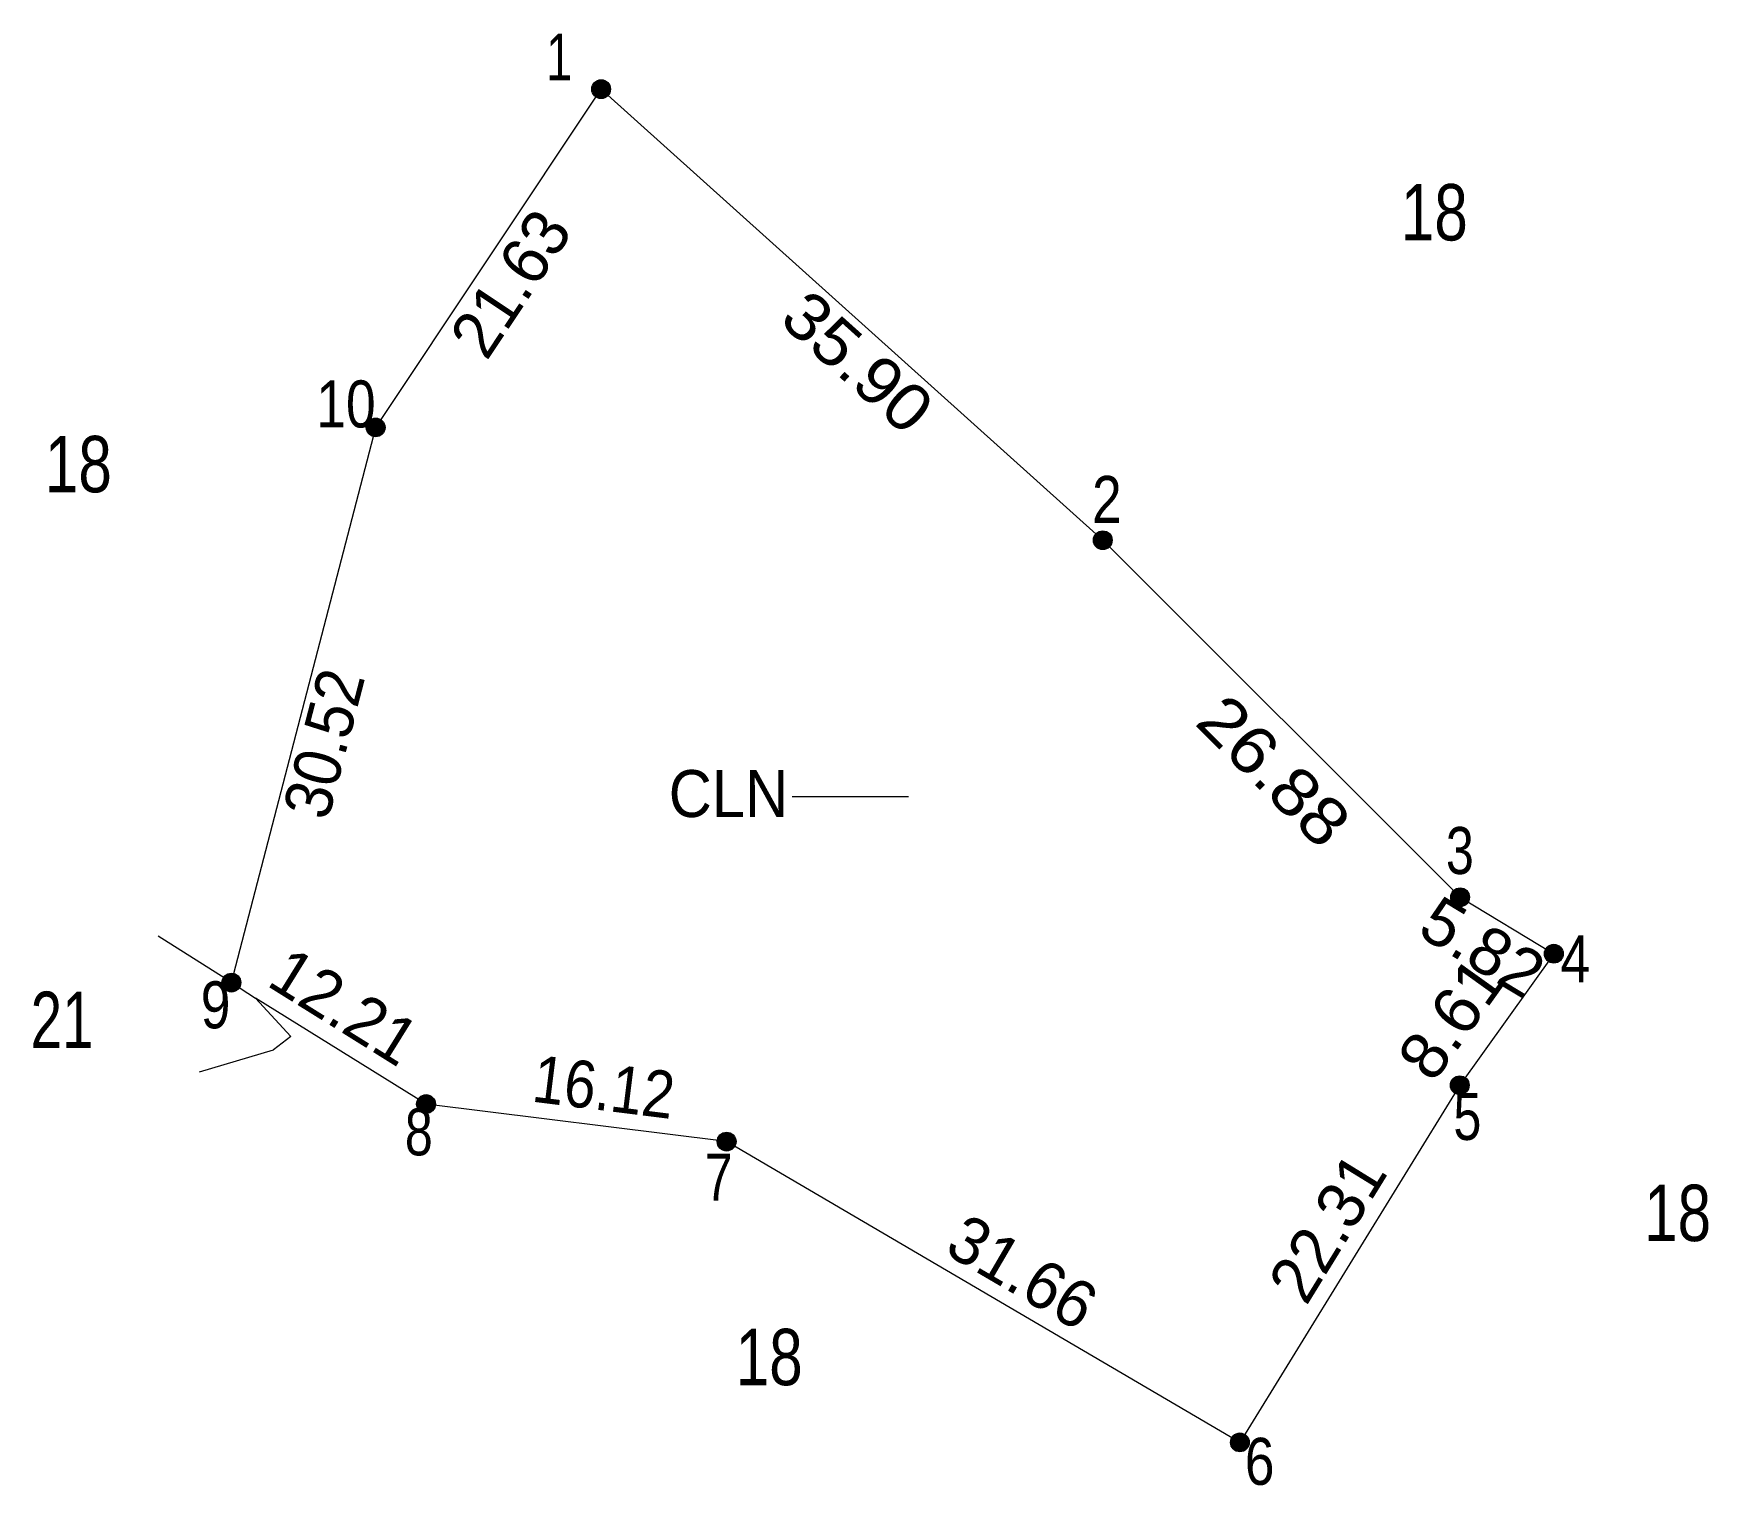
# Model space of a CAD drawing. Header units: metres. Extents: x 552522 to 553950, y 1838643 to 1838948.
# Drawn here: x 552521.8 to 552610.9, y 1838772.7 to 1838850 of the extents above; entities that cross this region are included whole.
import ezdxf
from ezdxf.enums import TextEntityAlignment as Align

# ---------------------------------------------------------------- set-up
doc = ezdxf.new("R2010")
doc.units = ezdxf.units.M
for name, color, linetype, lineweight in [('15', 7, 'Continuous', 13), ('2', 7, 'Continuous', 13), ('63', 7, 'Continuous', 13)]:
    doc.layers.add(name, color=color, linetype=linetype, lineweight=lineweight)

msp = doc.modelspace()

# ---------------------------------------------------------------- texts
at = {"layer": '15'}
for s, width, p in [('18', 0.8, (552596.345, 1838838.95)), ('18', 0.8, (552524.175, 1838825.55)), ('21', 0.75, (552523.31, 1838795.98)), ('18', 0.8, (552609.295, 1838785.71)), ('18', 0.8, (552560.945, 1838778.04))]:
    msp.add_text(s, height=3, dxfattribs=dict(at, width=width)).set_placement(p, align=Align.CENTER)
at = {"layer": '2', "width": 0.95}
msp.add_text('CLN', height=2.5, dxfattribs=at).set_placement((552558.775, 1838808.27), align=Align.CENTER)
at = {"layer": '63'}
for s, width, p in [(' 1', 0.75, (552550.46, 1838847.46)), (' 10', 0.85, (552540, 1838829)), (' 2', 0.85, (552579.71, 1838823.92)), (' 3', 0.8, (552598.45, 1838805.24)), (' 4', 0.85, (552604.64, 1838799.47)), (' 9', 0.85, (552532.27, 1838797.03)), (' 5', 0.8, (552598.85, 1838791.09)), (' 8', 0.8, (552543.04, 1838790.27)), (' 7', 0.8, (552559, 1838787.86)), (' 6', 0.85, (552587.84, 1838772.74))]:
    msp.add_text(s, height=2.5, dxfattribs=dict(at, width=width)).set_placement(p, align=Align.RIGHT)
for s, rotation, p in [('21.63', 56.31, (552548.221, 1838835.972)), ('12.21', 328.054, (552537.674, 1838797.13)), ('22.31', 58.376, (552591.722, 1838785.775)), ('31.66', 329.645, (552573.798, 1838782.989))]:
    msp.add_text(s, height=2.5, rotation=rotation, dxfattribs=at).set_placement(p, align=Align.CENTER)
for s, rotation, width, p in [('35.90', 318.048, 1.1, (552564.824, 1838831.553)), ('30.52', 75.427, 0.95, (552538.453, 1838811.87)), ('26.88', 315.03, 1.15, (552586.932, 1838809.842)), ('5.82', 328.986, 1.05, (552598.276, 1838800.283)), ('8.61', 54.408, 1.05, (552598.267, 1838796.832)), ('16.12', 352.875, 0.9, (552551.99, 1838792.671))]:
    msp.add_text(s, height=2.5, rotation=rotation, dxfattribs=dict(at, width=width)).set_placement(p, align=Align.CENTER)

# ---------------------------------------------------------------- hatches: boundary and pattern name
at = {"layer": '15'}
for points in [[(552552.5, 1838847, 1), (552551.5, 1838847, 1)], [(552540.5, 1838829, 1), (552539.5, 1838829, 1)], [(552579.2, 1838823, 1), (552578.2, 1838823, 1)], [(552598.22, 1838804, 1), (552597.22, 1838804, 1)], [(552603.21, 1838801, 1), (552602.21, 1838801, 1)], [(552532.82, 1838799.46, 1), (552531.82, 1838799.46, 1)], [(552598.2, 1838794, 1), (552597.2, 1838794, 1)], [(552543.18, 1838793, 1), (552542.18, 1838793, 1)], [(552559.18, 1838791, 1), (552558.18, 1838791, 1)], [(552586.5, 1838775, 1), (552585.5, 1838775, 1)]]:
    msp.add_hatch(color=256, dxfattribs=at).paths.add_polyline_path(points)

# ---------------------------------------------------------------- linework, layer by layer
msp.add_line((552530.62, 1838794.71), (552534.57, 1838795.88), dxfattribs=at)
msp.add_lwpolyline([(552533.61, 1838798.63), (552535.48, 1838796.6), (552534.57, 1838795.88)], dxfattribs=at)
for centre in [(552552, 1838847), (552540, 1838829), (552578.7, 1838823), (552597.72, 1838804), (552602.71, 1838801), (552532.32, 1838799.46), (552597.7, 1838794), (552542.68, 1838793), (552558.68, 1838791), (552586, 1838775)]:
    msp.add_circle(centre, 0.5, dxfattribs=at)
at = {"layer": '2'}
for p, q in [((552562.17, 1838809.36), (552568.36, 1838809.36)), ((552532.32, 1838799.46), (552528.42, 1838801.94)), ((552602.71, 1838801), (552597.7, 1838794)), ((552532.32, 1838799.46), (552533.61, 1838798.63))]:
    msp.add_line(p, q, dxfattribs=at)
for points in [[(552532.32, 1838799.46), (552540, 1838829), (552552, 1838847)], [(552552, 1838847), (552578.7, 1838823), (552597.72, 1838804), (552602.71, 1838801)], [(552597.7, 1838794), (552586, 1838775), (552558.68, 1838791), (552542.68, 1838793), (552533.61, 1838798.63)]]:
    msp.add_lwpolyline(points, dxfattribs=at)

msp.set_redraw_order([(e.dxf.handle, doc.entitydb.next_handle()) for e in msp.query("TEXT MTEXT ATTDEF DIMENSION ARC_DIMENSION")])  # texts and dimensions are drawn at this point

doc.saveas('drawing.dxf')
